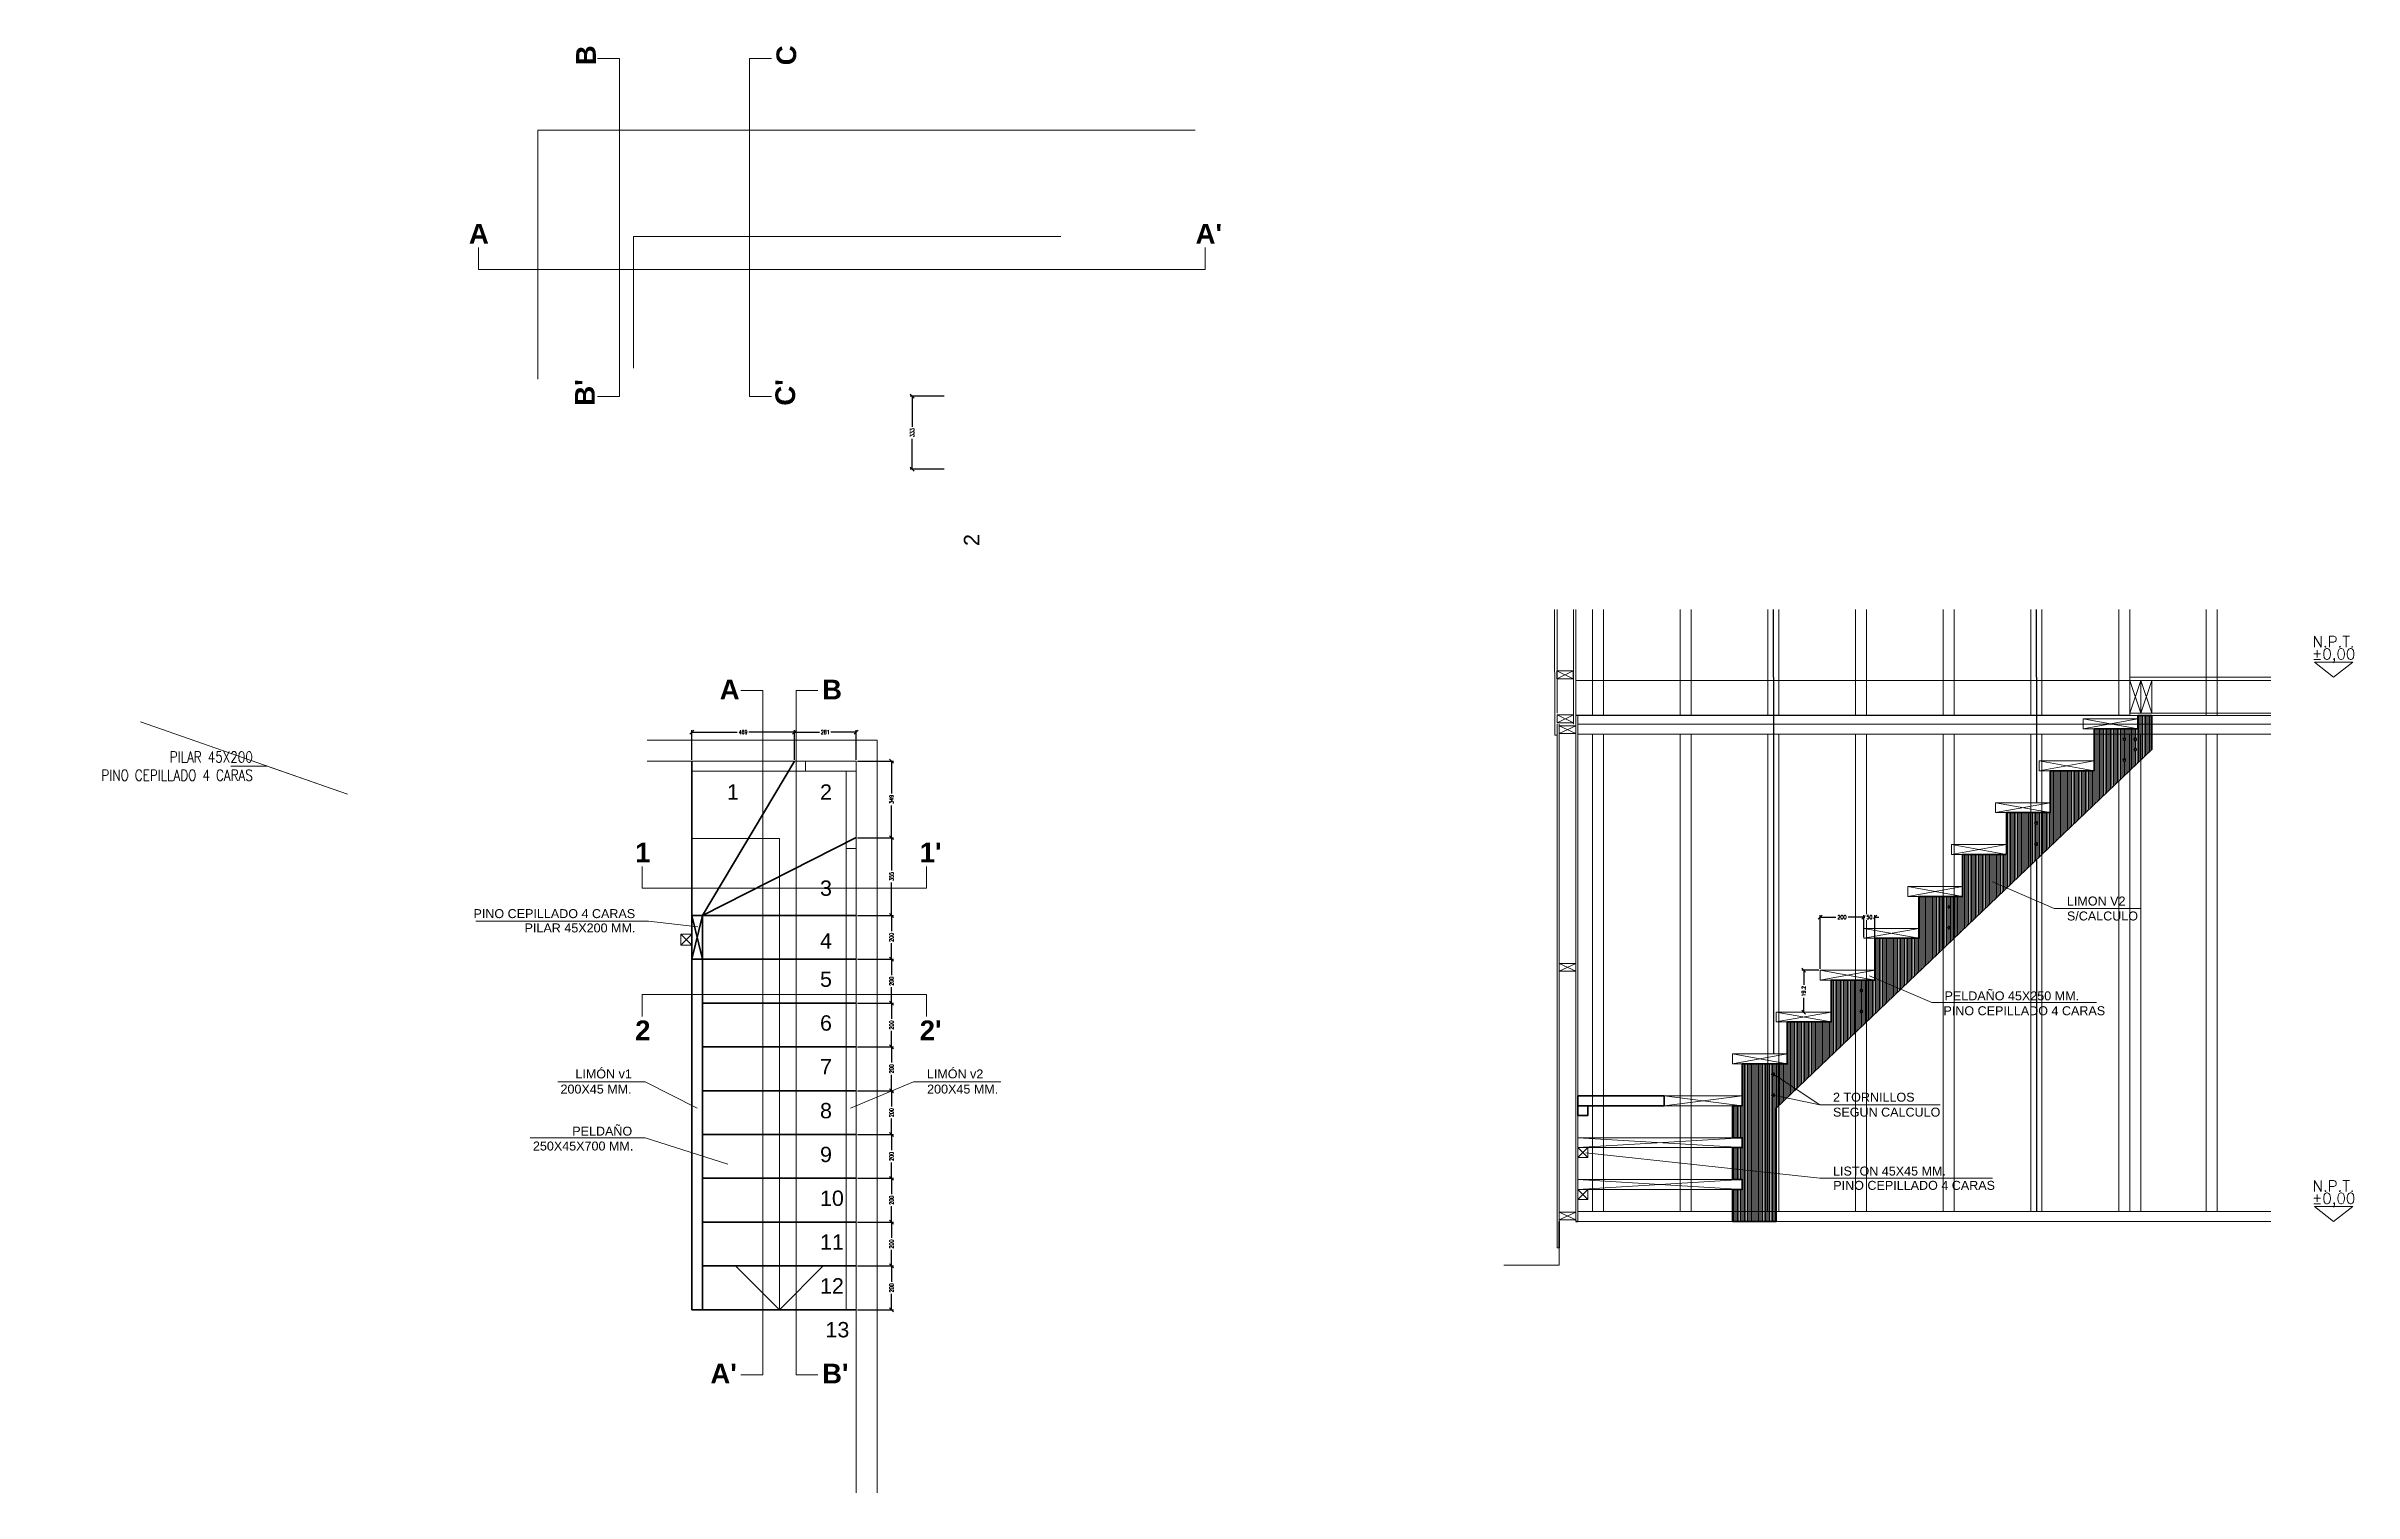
# Model space of a CAD drawing. Header units: metres. Extents: x -2 to 690, y -116 to 73.
# Drawn here: x 210.28 to 220.81, y 52.07 to 58.68 of the extents above; entities that cross this region are included whole.
import ezdxf
from ezdxf.enums import TextEntityAlignment as Align

# ---------------------------------------------------------------- set-up
doc = ezdxf.new("R2010")
doc.units = ezdxf.units.M
doc.header["$LTSCALE"] = 5
doc.header["$MEASUREMENT"] = 0
doc.layers.get('0').update_dxf_attribs({"color": 30})
doc.layers.get('DEFPOINTS').update_dxf_attribs({"color": 210})
for name, color, linetype, lineweight in [('A-ANNO-DIMS', 3, 'Continuous', 18), ('A-ANNO-SYMB', 3, 'Continuous', 18), ('A-ANNO-TEXT', 3, 'Continuous', 18), ('A-DETL-MBND', 3, 'Continuous', 18), ('A-DETL-PATT', 8, 'Continuous', 18), ('A-ELEV-IDEN', 3, 'Continuous', 18), ('A-ELEV-MBE1', 7, 'Continuous', 35), ('A-ELEV-MBE2', 4, 'Continuous', 25), ('A-WALL-STUD', 3, 'Continuous', 18)]:
    doc.layers.add(name, color=color, linetype=linetype, lineweight=lineweight)
doc.styles.add('E-ROMANS', font='romans.shx', dxfattribs={"width": 0.8})
doc.styles.get("Standard").update_dxf_attribs({"font": 'arial.ttf'})
doc.dimstyles.new('E-0010_TICK_18', dxfattribs={"dimscale": 0.001, "dimtxt": 18, "dimasz": 18, "dimexe": 9, "dimexo": 6, "dimgap": 9, "dimtad": 0, "dimdec": 0, "dimlfac": 1000, "dimzin": 0, "dimdsep": 46, "dimtxsty": 'E-ROMANS', "dimblk": 'OBLIQUE', "dimcen": 9, "dimclrd": 256, "dimclre": 256, "dimclrt": 256, "dimadec": 0, "dimazin": 0, "dimtfac": 1, "dimtdec": 0, "dimtmove": 1, "dimatfit": 3, "dimldrblk": 'OPEN90', "dimfxl": 1, "dimtfill": 1, "dimtolj": 1, "dimtzin": 0, "dimarcsym": 0})
doc.dimstyles.new('E-0100_TICK_12', dxfattribs={"dimscale": 0.001, "dimtxt": 120, "dimasz": 120, "dimexe": 60, "dimexo": 40, "dimgap": 60, "dimtad": 0, "dimzin": 0, "dimdsep": 46, "dimtxsty": 'E-ROMANS', "dimblk": 'OBLIQUE', "dimcen": 60, "dimclrd": 256, "dimclre": 256, "dimclrt": 256, "dimadec": 0, "dimazin": 0, "dimtfac": 1, "dimtmove": 1, "dimatfit": 3, "dimldrblk": 'OPEN90', "dimfxl": 1, "dimtfill": 1, "dimtolj": 1, "dimtzin": 0, "dimlwd": -1, "dimarcsym": 0})

msp = doc.modelspace()

# ---------------------------------------------------------------- texts
at = {"layer": 'A-ANNO-TEXT', "width": 0.07, "attachment_point": 1, "rotation": 90}
for s, insert, char_height in [('{\\fArial|b1|i0|c0|p34;B}', (212.6963, 58.5889), 0.09), ('{\\fArial|b1|i0|c0|p34;C}', (213.6103, 58.5889), 0.09), ("{\\fArial|b1|i0|c0|p34;B'}", (212.6914, 57.035), 0.09), ("{\\fArial|b1|i0|c0|p34;C'}", (213.6054, 57.035), 0.09), ('2', (214.4655, 56.3945), 0.07)]:
    msp.add_mtext(s, dxfattribs=dict(at, insert=insert, char_height=char_height))
at = {"layer": 'A-ANNO-TEXT', "width": 0.07}
for s, insert, char_height, attachment_point in [('{\\fArial|b1|i0|c0|p34;A}', (212.2073, 57.865), 0.09, 1), ("{\\fArial|b1|i0|c0|p34;A'}", (215.5226, 57.865), 0.09, 1), ('{\\fArial|b1|i0|c0|p34;A}', (213.4423, 55.7841), 0.09, 3), ('{\\fArial|b1|i0|c0|p34;B}', (213.8184, 55.7841), 0.09, 1), ('{\\fArial|b0|i0|c0|p34;1}', (213.3843, 55.3063), 0.07, 1), ('{\\fArial|b0|i0|c0|p34;2}', (213.8091, 55.3063), 0.07, 1), ('{\\fArial|b1|i0|c0|p34;1}', (212.9658, 55.0403), 0.09, 1), ("{\\fArial|b1|i0|c0|p34;1'}", (214.2638, 55.0403), 0.09, 1), ('{\\fArial|b0|i0|c0|p34;3}', (213.8091, 54.8676), 0.07, 1), ('{\\fArial|b0|i0|c0|p34;4}', (213.8091, 54.6271), 0.07, 1), ('{\\fArial|b0|i0|c0|p34;5}', (213.8091, 54.4521), 0.07, 1), ('{\\fArial|b1|i0|c0|p34;2}', (212.9658, 54.1386), 0.09, 7), ('{\\fArial|b0|i0|c0|p34;6}', (213.8091, 54.2521), 0.07, 1), ("{\\fArial|b1|i0|c0|p34;2'}", (214.2638, 54.1386), 0.09, 7), ('{\\fArial|b0|i0|c0|p34;7}', (213.8091, 54.0521), 0.07, 1), ('{\\fArial|b0|i0|c0|p34;8}', (213.8091, 53.8521), 0.07, 1), ('{\\fArial|b0|i0|c0|p34;9}', (213.8091, 53.6521), 0.07, 1), ('{\\fArial|b0|i0|c0|p34;10}', (213.8091, 53.4521), 0.07, 1), ('{\\fArial|b0|i0|c0|p34;11}', (213.8091, 53.2521), 0.07, 1), ('{\\fArial|b0|i0|c0|p34;12}', (213.8091, 53.0521), 0.07, 1), ('{\\fArial|b0|i0|c0|p34;13}', (213.8338, 52.8521), 0.07, 1), ("{\\fArial|b1|i0|c0|p34;A'}", (213.4296, 52.6616), 0.09, 3), ("{\\fArial|b1|i0|c0|p34;B'}", (213.8184, 52.6616), 0.09, 1)]:
    msp.add_mtext(s, dxfattribs=dict(at, insert=insert, char_height=char_height, attachment_point=attachment_point))
at = {"layer": 'A-ANNO-TEXT', "insert": (211.2212, 55.3897), "char_height": 0.05, "attachment_point": 6, "style": 'E-ROMANS'}
msp.add_mtext('PILAR 45X200\\PPINO CEPILLADO 4 CARAS', dxfattribs=at)
at = {"layer": 'A-ANNO-TEXT', "char_height": 0.04096}
for s, insert, attachment_point in [('\\A1;{\\fArial|b0|i0|c0|p34;LIMON V2\\PS/CALCULO}', (219.4981, 54.7394), 4), ('\\A1;{\\fArial|b0|i0|c0|p34;PINO CEPILLADO 4 CARAS}', (212.9657, 54.716), 6), ('\\A1;{\\fArial|b0|i0|c0|p34;PILAR 45X200 MM.}', (212.9669, 54.6507), 6), ('\\A1;{\\fArial|b0|i0|c0|p34;PELDAÑO 45X250 MM.}', (218.9398, 54.3407), 4), ('\\A1;{\\fArial|b0|i0|c0|p34;PINO CEPILLADO 4 CARAS}', (218.9347, 54.2727), 4), ('{\\fArial|b0|i0|c0|p34;LIMÓN v1}', (212.9507, 53.9844), 6), ('{\\fArial|b0|i0|c0|p34;LIMÓN v2}', (214.2966, 53.9844), 4), ('\\A1;{\\fArial|b0|i0|c0|p34;200X45 MM.}', (212.9495, 53.9151), 6), ('\\A1;{\\fArial|b0|i0|c0|p34;200X45 MM.}', (214.2978, 53.9151), 4), ('\\A1;{\\fArial|b0|i0|c0|p34;2 TORNILLOS \\PSEGUN CALCULO}', (218.4309, 53.844), 4), ('\\A1;{\\fArial|b0|i0|c0|p34;PELDAÑO}', (212.9522, 53.7231), 6), ('\\A1;{\\fArial|b0|i0|c0|p34;250X45X700 MM.}', (212.9573, 53.6552), 6), ('\\A1;{\\fArial|b0|i0|c0|p34;LISTON 45X45 MM.}', (218.4309, 53.5409), 4), ('\\A1;{\\fArial|b0|i0|c0|p34;PINO CEPILLADO 4 CARAS}', (218.4321, 53.4756), 4)]:
    msp.add_mtext(s, dxfattribs=dict(at, insert=insert, attachment_point=attachment_point))
at = {"layer": 'A-ANNO-TEXT', "style": 'E-ROMANS'}
for tag, text, p in [('%%P0,00', '0.00', (220.7149, 55.8616)), ('N.P.T.', 'N.', (220.7149, 55.9174)), ('N.P.T.', 'N.', (220.7149, 53.4324)), ('%%P0,00', '0.00', (220.7149, 53.3766))]:
    msp.add_attdef(tag, text=text, height=0.05, dxfattribs=at).set_placement(p, align=Align.BOTTOM_CENTER)

# ---------------------------------------------------------------- blocks, each defined once
blk = doc.blocks.new('_Oblique')
at = {"color": 0, "linetype": 'ByBlock', "lineweight": -2}
blk.add_line((-0.5, -0.5), (0.5, 0.5), dxfattribs=at)
blk = doc.blocks.new('*D1623')
at = {"layer": 'A-ANNO-DIMS', "lineweight": -2, "transparency": 16777216}
for p, q in [((214.376, 57.078), (214.221, 57.078)), ((214.23, 57.078), (214.23, 56.939)), ((214.23, 56.745), (214.23, 56.884)), ((214.376, 56.745), (214.221, 56.745))]:
    blk.add_line(p, q, dxfattribs=at)
at = {"layer": 'DEFPOINTS', "color": 0, "transparency": 16777216}
for p in [(214.382, 57.078), (214.23, 56.745), (214.382, 56.745)]:
    blk.add_point(p, dxfattribs=at)
at = {"layer": 'A-ANNO-DIMS', "lineweight": -2, "transparency": 16777216, "xscale": 0.018, "yscale": 0.018, "zscale": 0.018}
for p, rotation in [((214.23, 57.078), 90), ((214.23, 56.745), 270)]:
    blk.add_blockref('_Oblique', p, dxfattribs=dict(at, rotation=rotation))
at = {"layer": 'A-ANNO-DIMS', "transparency": 16777216, "insert": (214.23, 56.912), "char_height": 0.018, "attachment_point": 5, "rotation": 90, "style": 'E-ROMANS', "bg_fill": 3, "box_fill_scale": 1.25, "bg_fill_color": 256, "bg_fill_true_color": 13158600, "bg_fill_transparency": 0}
blk.add_mtext('\\A1;333', dxfattribs=at)
blk = doc.blocks.new('_Open90')
at = {"color": 0, "linetype": 'ByBlock', "lineweight": -2}
for p, q in [((0, 0), (-1, 0)), ((-0.5, 0.5), (0, 0)), ((0, 0), (-0.5, -0.5))]:
    blk.add_line(p, q, dxfattribs=at)
blk = doc.blocks.new('*D1643')
at = {"layer": 'A-ANNO-DIMS', "lineweight": -2, "transparency": 16777216}
for p, q in [((213.224, 55.418), (213.224, 55.554)), ((213.224, 55.545), (213.431, 55.545)), ((213.693, 55.545), (213.485, 55.545)), ((213.693, 55.418), (213.693, 55.554))]:
    blk.add_line(p, q, dxfattribs=at)
at = {"layer": 'DEFPOINTS', "color": 0, "transparency": 16777216}
for p in [(213.693, 55.545), (213.224, 55.412), (213.693, 55.412)]:
    blk.add_point(p, dxfattribs=at)
at = {"layer": 'A-ANNO-DIMS', "lineweight": -2, "transparency": 16777216, "xscale": 0.018, "yscale": 0.018, "zscale": 0.018, "rotation": 180}
blk.add_blockref('_Oblique', (213.224, 55.545), dxfattribs=at)
at = {"layer": 'A-ANNO-DIMS', "lineweight": -2, "transparency": 16777216, "xscale": 0.018, "yscale": 0.018, "zscale": 0.018}
blk.add_blockref('_Oblique', (213.693, 55.545), dxfattribs=at)
at = {"layer": 'A-ANNO-DIMS', "transparency": 16777216, "insert": (213.458, 55.545), "char_height": 0.018, "attachment_point": 5, "style": 'E-ROMANS', "bg_fill": 3, "box_fill_scale": 1.25, "bg_fill_color": 256, "bg_fill_true_color": 13158600, "bg_fill_transparency": 0}
blk.add_mtext('\\A1;469', dxfattribs=at)
blk = doc.blocks.new('*D1638')
at = {"layer": 'A-ANNO-DIMS', "lineweight": -2, "transparency": 16777216}
for p, q in [((213.693, 55.418), (213.693, 55.554)), ((213.693, 55.545), (213.808, 55.545)), ((213.974, 55.545), (213.859, 55.545)), ((213.974, 55.418), (213.974, 55.554))]:
    blk.add_line(p, q, dxfattribs=at)
at = {"layer": 'DEFPOINTS', "color": 0, "transparency": 16777216}
for p in [(213.974, 55.545), (213.693, 55.412), (213.974, 55.412)]:
    blk.add_point(p, dxfattribs=at)
at = {"layer": 'A-ANNO-DIMS', "lineweight": -2, "transparency": 16777216, "xscale": 0.018, "yscale": 0.018, "zscale": 0.018, "rotation": 180}
blk.add_blockref('_Oblique', (213.693, 55.545), dxfattribs=at)
at = {"layer": 'A-ANNO-DIMS', "lineweight": -2, "transparency": 16777216, "xscale": 0.018, "yscale": 0.018, "zscale": 0.018}
blk.add_blockref('_Oblique', (213.974, 55.545), dxfattribs=at)
at = {"layer": 'A-ANNO-DIMS', "transparency": 16777216, "insert": (213.833, 55.545), "char_height": 0.018, "attachment_point": 5, "style": 'E-ROMANS', "bg_fill": 3, "box_fill_scale": 1.25, "bg_fill_color": 256, "bg_fill_true_color": 13158600, "bg_fill_transparency": 0}
blk.add_mtext('\\A1;281', dxfattribs=at)
blk = doc.blocks.new('*D1639')
at = {"layer": 'A-ANNO-DIMS', "lineweight": -2, "transparency": 16777216}
for p, q in [((213.98, 55.412), (214.144, 55.412)), ((214.135, 55.412), (214.135, 55.265)), ((214.135, 55.063), (214.135, 55.21)), ((213.98, 55.063), (214.144, 55.063))]:
    blk.add_line(p, q, dxfattribs=at)
at = {"layer": 'DEFPOINTS', "color": 0, "transparency": 16777216}
for p in [(213.974, 55.412), (213.974, 55.063), (214.135, 55.063)]:
    blk.add_point(p, dxfattribs=at)
at = {"layer": 'A-ANNO-DIMS', "lineweight": -2, "transparency": 16777216, "xscale": 0.018, "yscale": 0.018, "zscale": 0.018}
for p, rotation in [((214.135, 55.412), 90), ((214.135, 55.063), 270)]:
    blk.add_blockref('_Oblique', p, dxfattribs=dict(at, rotation=rotation))
at = {"layer": 'A-ANNO-DIMS', "transparency": 16777216, "insert": (214.135, 55.238), "char_height": 0.018, "attachment_point": 5, "rotation": 90, "style": 'E-ROMANS', "bg_fill": 3, "box_fill_scale": 1.25, "bg_fill_color": 256, "bg_fill_true_color": 13158600, "bg_fill_transparency": 0}
blk.add_mtext('\\A1;349', dxfattribs=at)
blk = doc.blocks.new('*D1640')
at = {"layer": 'A-ANNO-DIMS', "lineweight": -2, "transparency": 16777216}
for p, q in [((213.98, 55.063), (214.144, 55.063)), ((214.135, 55.063), (214.135, 54.913)), ((214.135, 54.708), (214.135, 54.858)), ((213.98, 54.708), (214.144, 54.708))]:
    blk.add_line(p, q, dxfattribs=at)
at = {"layer": 'DEFPOINTS', "color": 0, "transparency": 16777216}
for p in [(213.974, 55.063), (213.974, 54.708), (214.135, 54.708)]:
    blk.add_point(p, dxfattribs=at)
at = {"layer": 'A-ANNO-DIMS', "lineweight": -2, "transparency": 16777216, "xscale": 0.018, "yscale": 0.018, "zscale": 0.018}
for p, rotation in [((214.135, 55.063), 90), ((214.135, 54.708), 270)]:
    blk.add_blockref('_Oblique', p, dxfattribs=dict(at, rotation=rotation))
at = {"layer": 'A-ANNO-DIMS', "transparency": 16777216, "insert": (214.135, 54.886), "char_height": 0.018, "attachment_point": 5, "rotation": 90, "style": 'E-ROMANS', "bg_fill": 3, "box_fill_scale": 1.25, "bg_fill_color": 256, "bg_fill_true_color": 13158600, "bg_fill_transparency": 0}
blk.add_mtext('\\A1;355', dxfattribs=at)
blk = doc.blocks.new('*D1641')
at = {"layer": 'A-ANNO-DIMS', "lineweight": -2, "transparency": 16777216}
for p, q in [((213.98, 54.708), (214.144, 54.708)), ((214.135, 54.708), (214.135, 54.636)), ((214.135, 54.508), (214.135, 54.581)), ((213.98, 54.508), (214.144, 54.508))]:
    blk.add_line(p, q, dxfattribs=at)
at = {"layer": 'DEFPOINTS', "color": 0, "transparency": 16777216}
for p in [(213.974, 54.708), (213.974, 54.508), (214.135, 54.508)]:
    blk.add_point(p, dxfattribs=at)
at = {"layer": 'A-ANNO-DIMS', "lineweight": -2, "transparency": 16777216, "xscale": 0.018, "yscale": 0.018, "zscale": 0.018}
for p, rotation in [((214.135, 54.708), 90), ((214.135, 54.508), 270)]:
    blk.add_blockref('_Oblique', p, dxfattribs=dict(at, rotation=rotation))
at = {"layer": 'A-ANNO-DIMS', "transparency": 16777216, "insert": (214.135, 54.608), "char_height": 0.018, "attachment_point": 5, "rotation": 90, "style": 'E-ROMANS', "bg_fill": 3, "box_fill_scale": 1.25, "bg_fill_color": 256, "bg_fill_true_color": 13158600, "bg_fill_transparency": 0}
blk.add_mtext('\\A1;200', dxfattribs=at)
blk = doc.blocks.new('*D1615')
at = {"layer": 'A-ANNO-DIMS', "lineweight": -2, "transparency": 16777216}
for p, q in [((213.98, 54.508), (214.144, 54.508)), ((214.135, 54.508), (214.135, 54.436)), ((214.135, 54.308), (214.135, 54.381)), ((213.98, 54.308), (214.144, 54.308))]:
    blk.add_line(p, q, dxfattribs=at)
at = {"layer": 'DEFPOINTS', "color": 0, "transparency": 16777216}
for p in [(213.974, 54.508), (213.974, 54.308), (214.135, 54.308)]:
    blk.add_point(p, dxfattribs=at)
at = {"layer": 'A-ANNO-DIMS', "lineweight": -2, "transparency": 16777216, "xscale": 0.018, "yscale": 0.018, "zscale": 0.018}
for p, rotation in [((214.135, 54.508), 90), ((214.135, 54.308), 270)]:
    blk.add_blockref('_Oblique', p, dxfattribs=dict(at, rotation=rotation))
at = {"layer": 'A-ANNO-DIMS', "transparency": 16777216, "insert": (214.135, 54.408), "char_height": 0.018, "attachment_point": 5, "rotation": 90, "style": 'E-ROMANS', "bg_fill": 3, "box_fill_scale": 1.25, "bg_fill_color": 256, "bg_fill_true_color": 13158600, "bg_fill_transparency": 0}
blk.add_mtext('\\A1;200', dxfattribs=at)
blk = doc.blocks.new('*D1616')
at = {"layer": 'A-ANNO-DIMS', "lineweight": -2, "transparency": 16777216}
for p, q in [((213.98, 54.308), (214.144, 54.308)), ((214.135, 54.308), (214.135, 54.236)), ((214.135, 54.108), (214.135, 54.181)), ((213.98, 54.108), (214.144, 54.108))]:
    blk.add_line(p, q, dxfattribs=at)
at = {"layer": 'DEFPOINTS', "color": 0, "transparency": 16777216}
for p in [(213.974, 54.308), (213.974, 54.108), (214.135, 54.108)]:
    blk.add_point(p, dxfattribs=at)
at = {"layer": 'A-ANNO-DIMS', "lineweight": -2, "transparency": 16777216, "xscale": 0.018, "yscale": 0.018, "zscale": 0.018}
for p, rotation in [((214.135, 54.308), 90), ((214.135, 54.108), 270)]:
    blk.add_blockref('_Oblique', p, dxfattribs=dict(at, rotation=rotation))
at = {"layer": 'A-ANNO-DIMS', "transparency": 16777216, "insert": (214.135, 54.208), "char_height": 0.018, "attachment_point": 5, "rotation": 90, "style": 'E-ROMANS', "bg_fill": 3, "box_fill_scale": 1.25, "bg_fill_color": 256, "bg_fill_true_color": 13158600, "bg_fill_transparency": 0}
blk.add_mtext('\\A1;200', dxfattribs=at)
blk = doc.blocks.new('*D1617')
at = {"layer": 'A-ANNO-DIMS', "lineweight": -2, "transparency": 16777216}
for p, q in [((213.98, 54.108), (214.144, 54.108)), ((214.135, 54.108), (214.135, 54.036)), ((213.98, 53.908), (214.144, 53.908)), ((214.135, 53.908), (214.135, 53.981))]:
    blk.add_line(p, q, dxfattribs=at)
at = {"layer": 'DEFPOINTS', "color": 0, "transparency": 16777216}
for p in [(213.974, 54.108), (213.974, 53.908), (214.135, 53.908)]:
    blk.add_point(p, dxfattribs=at)
at = {"layer": 'A-ANNO-DIMS', "lineweight": -2, "transparency": 16777216, "xscale": 0.018, "yscale": 0.018, "zscale": 0.018}
for p, rotation in [((214.135, 54.108), 90), ((214.135, 53.908), 270)]:
    blk.add_blockref('_Oblique', p, dxfattribs=dict(at, rotation=rotation))
at = {"layer": 'A-ANNO-DIMS', "transparency": 16777216, "insert": (214.135, 54.008), "char_height": 0.018, "attachment_point": 5, "rotation": 90, "style": 'E-ROMANS', "bg_fill": 3, "box_fill_scale": 1.25, "bg_fill_color": 256, "bg_fill_true_color": 13158600, "bg_fill_transparency": 0}
blk.add_mtext('\\A1;200', dxfattribs=at)
blk = doc.blocks.new('*D1618')
at = {"layer": 'A-ANNO-DIMS', "lineweight": -2, "transparency": 16777216}
for p, q in [((213.98, 53.908), (214.144, 53.908)), ((214.135, 53.908), (214.135, 53.836)), ((213.98, 53.708), (214.144, 53.708)), ((214.135, 53.708), (214.135, 53.781))]:
    blk.add_line(p, q, dxfattribs=at)
at = {"layer": 'DEFPOINTS', "color": 0, "transparency": 16777216}
for p in [(213.974, 53.908), (213.974, 53.708), (214.135, 53.708)]:
    blk.add_point(p, dxfattribs=at)
at = {"layer": 'A-ANNO-DIMS', "lineweight": -2, "transparency": 16777216, "xscale": 0.018, "yscale": 0.018, "zscale": 0.018}
for p, rotation in [((214.135, 53.908), 90), ((214.135, 53.708), 270)]:
    blk.add_blockref('_Oblique', p, dxfattribs=dict(at, rotation=rotation))
at = {"layer": 'A-ANNO-DIMS', "transparency": 16777216, "insert": (214.135, 53.808), "char_height": 0.018, "attachment_point": 5, "rotation": 90, "style": 'E-ROMANS', "bg_fill": 3, "box_fill_scale": 1.25, "bg_fill_color": 256, "bg_fill_true_color": 13158600, "bg_fill_transparency": 0}
blk.add_mtext('\\A1;200', dxfattribs=at)
blk = doc.blocks.new('*D1619')
at = {"layer": 'A-ANNO-DIMS', "lineweight": -2, "transparency": 16777216}
for p, q in [((213.98, 53.708), (214.144, 53.708)), ((214.135, 53.708), (214.135, 53.636)), ((213.98, 53.508), (214.144, 53.508)), ((214.135, 53.508), (214.135, 53.581))]:
    blk.add_line(p, q, dxfattribs=at)
at = {"layer": 'DEFPOINTS', "color": 0, "transparency": 16777216}
for p in [(213.974, 53.708), (213.974, 53.508), (214.135, 53.508)]:
    blk.add_point(p, dxfattribs=at)
at = {"layer": 'A-ANNO-DIMS', "lineweight": -2, "transparency": 16777216, "xscale": 0.018, "yscale": 0.018, "zscale": 0.018}
for p, rotation in [((214.135, 53.708), 90), ((214.135, 53.508), 270)]:
    blk.add_blockref('_Oblique', p, dxfattribs=dict(at, rotation=rotation))
at = {"layer": 'A-ANNO-DIMS', "transparency": 16777216, "insert": (214.135, 53.608), "char_height": 0.018, "attachment_point": 5, "rotation": 90, "style": 'E-ROMANS', "bg_fill": 3, "box_fill_scale": 1.25, "bg_fill_color": 256, "bg_fill_true_color": 13158600, "bg_fill_transparency": 0}
blk.add_mtext('\\A1;200', dxfattribs=at)
blk = doc.blocks.new('*D1620')
at = {"layer": 'A-ANNO-DIMS', "lineweight": -2, "transparency": 16777216}
for p, q in [((213.98, 53.508), (214.144, 53.508)), ((214.135, 53.508), (214.135, 53.436)), ((214.135, 53.308), (214.135, 53.381)), ((213.98, 53.308), (214.144, 53.308))]:
    blk.add_line(p, q, dxfattribs=at)
at = {"layer": 'DEFPOINTS', "color": 0, "transparency": 16777216}
for p in [(213.974, 53.508), (213.974, 53.308), (214.135, 53.308)]:
    blk.add_point(p, dxfattribs=at)
at = {"layer": 'A-ANNO-DIMS', "lineweight": -2, "transparency": 16777216, "xscale": 0.018, "yscale": 0.018, "zscale": 0.018}
for p, rotation in [((214.135, 53.508), 90), ((214.135, 53.308), 270)]:
    blk.add_blockref('_Oblique', p, dxfattribs=dict(at, rotation=rotation))
at = {"layer": 'A-ANNO-DIMS', "transparency": 16777216, "insert": (214.135, 53.408), "char_height": 0.018, "attachment_point": 5, "rotation": 90, "style": 'E-ROMANS', "bg_fill": 3, "box_fill_scale": 1.25, "bg_fill_color": 256, "bg_fill_true_color": 13158600, "bg_fill_transparency": 0}
blk.add_mtext('\\A1;200', dxfattribs=at)
blk = doc.blocks.new('*D1621')
at = {"layer": 'A-ANNO-DIMS', "lineweight": -2, "transparency": 16777216}
for p, q in [((213.98, 53.308), (214.144, 53.308)), ((214.135, 53.308), (214.135, 53.236)), ((214.135, 53.108), (214.135, 53.181)), ((213.98, 53.108), (214.144, 53.108))]:
    blk.add_line(p, q, dxfattribs=at)
at = {"layer": 'DEFPOINTS', "color": 0, "transparency": 16777216}
for p in [(213.974, 53.308), (213.974, 53.108), (214.135, 53.108)]:
    blk.add_point(p, dxfattribs=at)
at = {"layer": 'A-ANNO-DIMS', "lineweight": -2, "transparency": 16777216, "xscale": 0.018, "yscale": 0.018, "zscale": 0.018}
for p, rotation in [((214.135, 53.308), 90), ((214.135, 53.108), 270)]:
    blk.add_blockref('_Oblique', p, dxfattribs=dict(at, rotation=rotation))
at = {"layer": 'A-ANNO-DIMS', "transparency": 16777216, "insert": (214.135, 53.208), "char_height": 0.018, "attachment_point": 5, "rotation": 90, "style": 'E-ROMANS', "bg_fill": 3, "box_fill_scale": 1.25, "bg_fill_color": 256, "bg_fill_true_color": 13158600, "bg_fill_transparency": 0}
blk.add_mtext('\\A1;200', dxfattribs=at)
blk = doc.blocks.new('*D1622')
at = {"layer": 'A-ANNO-DIMS', "lineweight": -2, "transparency": 16777216}
for p, q in [((213.98, 53.108), (214.144, 53.108)), ((214.135, 53.108), (214.135, 53.036)), ((214.135, 52.908), (214.135, 52.981)), ((213.98, 52.908), (214.144, 52.908))]:
    blk.add_line(p, q, dxfattribs=at)
at = {"layer": 'DEFPOINTS', "color": 0, "transparency": 16777216}
for p in [(213.974, 53.108), (213.974, 52.908), (214.135, 52.908)]:
    blk.add_point(p, dxfattribs=at)
at = {"layer": 'A-ANNO-DIMS', "lineweight": -2, "transparency": 16777216, "xscale": 0.018, "yscale": 0.018, "zscale": 0.018}
for p, rotation in [((214.135, 53.108), 90), ((214.135, 52.908), 270)]:
    blk.add_blockref('_Oblique', p, dxfattribs=dict(at, rotation=rotation))
at = {"layer": 'A-ANNO-DIMS', "transparency": 16777216, "insert": (214.135, 53.008), "char_height": 0.018, "attachment_point": 5, "rotation": 90, "style": 'E-ROMANS', "bg_fill": 3, "box_fill_scale": 1.25, "bg_fill_color": 256, "bg_fill_true_color": 13158600, "bg_fill_transparency": 0}
blk.add_mtext('\\A1;200', dxfattribs=at)
blk = doc.blocks.new('*D1642')
at = {"layer": 'A-ANNO-DIMS', "lineweight": -2, "transparency": 16777216}
for p, q in [((218.366, 54.458), (218.288, 54.458)), ((218.297, 54.458), (218.297, 54.392)), ((218.297, 54.267), (218.297, 54.332)), ((218.291, 54.267), (218.288, 54.267))]:
    blk.add_line(p, q, dxfattribs=at)
at = {"layer": 'DEFPOINTS', "color": 0, "transparency": 16777216}
for p in [(218.297, 54.458), (218.372, 54.458), (218.297, 54.267)]:
    blk.add_point(p, dxfattribs=at)
at = {"layer": 'A-ANNO-DIMS', "lineweight": -2, "transparency": 16777216, "xscale": 0.018, "yscale": 0.018, "zscale": 0.018}
for p, rotation in [((218.297, 54.458), 90), ((218.297, 54.267), 270)]:
    blk.add_blockref('_Oblique', p, dxfattribs=dict(at, rotation=rotation))
at = {"layer": 'A-ANNO-DIMS', "transparency": 16777216, "insert": (218.297, 54.362), "char_height": 0.018, "attachment_point": 5, "rotation": 90, "style": 'E-ROMANS', "bg_fill": 3, "box_fill_scale": 1.25, "bg_fill_color": 256, "bg_fill_true_color": 13158600, "bg_fill_transparency": 0}
blk.add_mtext('\\A1;19.2', dxfattribs=at)
blk = doc.blocks.new('*D1630')
at = {"layer": 'A-ANNO-DIMS', "lineweight": -2, "transparency": 16777216}
for p, q in [((218.372, 54.464), (218.372, 54.709)), ((218.372, 54.7), (218.444, 54.7)), ((218.572, 54.7), (218.5, 54.7)), ((218.572, 54.61), (218.572, 54.709))]:
    blk.add_line(p, q, dxfattribs=at)
at = {"layer": 'DEFPOINTS', "color": 0, "transparency": 16777216}
for p in [(218.572, 54.7), (218.572, 54.604), (218.372, 54.458)]:
    blk.add_point(p, dxfattribs=at)
at = {"layer": 'A-ANNO-DIMS', "lineweight": -2, "transparency": 16777216, "xscale": 0.018, "yscale": 0.018, "zscale": 0.018, "rotation": 180}
blk.add_blockref('_Oblique', (218.372, 54.7), dxfattribs=at)
at = {"layer": 'A-ANNO-DIMS', "lineweight": -2, "transparency": 16777216, "xscale": 0.018, "yscale": 0.018, "zscale": 0.018}
blk.add_blockref('_Oblique', (218.572, 54.7), dxfattribs=at)
at = {"layer": 'A-ANNO-DIMS', "transparency": 16777216, "insert": (218.472, 54.7), "char_height": 0.018, "attachment_point": 5, "style": 'E-ROMANS', "bg_fill": 3, "box_fill_scale": 1.25, "bg_fill_color": 256, "bg_fill_true_color": 13158600, "bg_fill_transparency": 0}
blk.add_mtext('\\A1;200', dxfattribs=at)
blk = doc.blocks.new('*D1631')
at = {"layer": 'A-ANNO-DIMS', "lineweight": -2, "transparency": 16777216}
for p, q in [((218.572, 54.7), (218.554, 54.7)), ((218.572, 54.61), (218.572, 54.709)), ((218.572, 54.7), (218.576, 54.7)), ((218.622, 54.7), (218.618, 54.7)), ((218.622, 54.514), (218.622, 54.709)), ((218.622, 54.7), (218.64, 54.7))]:
    blk.add_line(p, q, dxfattribs=at)
at = {"layer": 'DEFPOINTS', "color": 0, "transparency": 16777216}
for p in [(218.572, 54.604), (218.622, 54.508)]:
    blk.add_point(p, dxfattribs=at)
at = {"layer": 'A-ANNO-DIMS', "lineweight": -2, "transparency": 16777216, "xscale": 0.018, "yscale": 0.018, "zscale": 0.018}
blk.add_blockref('_Oblique', (218.572, 54.7), dxfattribs=at)
at = {"layer": 'A-ANNO-DIMS', "lineweight": -2, "transparency": 16777216, "xscale": 0.018, "yscale": 0.018, "zscale": 0.018, "rotation": 180}
blk.add_blockref('_Oblique', (218.622, 54.7), dxfattribs=at)
at = {"layer": 'A-ANNO-DIMS', "transparency": 16777216, "insert": (218.597, 54.7), "char_height": 0.018, "attachment_point": 5, "style": 'E-ROMANS', "bg_fill": 3, "box_fill_scale": 1.25, "bg_fill_color": 256, "bg_fill_true_color": 13158600, "bg_fill_transparency": 0}
blk.add_mtext('\\A1;50', dxfattribs=at)
at = {"layer": 'DEFPOINTS', "color": 0, "transparency": 16777216}
blk.add_point((218.622, 54.7), dxfattribs=at)

# ---------------------------------------------------------------- dimensions: what is measured, and where the dimension line sits
at = {"layer": 'A-ANNO-DIMS'}
dim = msp.add_linear_dim(base=(214.2296, 56.7451), p1=(214.382, 57.0782), p2=(214.382, 56.7451), angle=90, dimstyle='E-0010_TICK_18', dxfattribs=at)
dim.commit()
dim.dimension.update_dxf_attribs({"geometry": '*D1623', "text_midpoint": (214.2296, 56.9117)})

# ---------------------------------------------------------------- linework, layer by layer
at = {"layer": 'A-ANNO-SYMB'}
for p, q in [((219.785, 55.781), (219.785, 55.796)), ((219.785, 55.621), (219.785, 55.631)), ((217.267, 53.6033), (217.312, 53.6483)), ((217.267, 53.6483), (217.312, 53.6033)), ((217.267, 53.4121), (217.312, 53.4571)), ((217.267, 53.4571), (217.312, 53.4121))]:
    msp.add_line(p, q, dxfattribs=at)
for points in [[(212.7943, 57.0764), (212.8943, 57.0764), (212.8943, 58.6202), (212.7943, 58.6202)], [(213.5879, 57.0764), (213.4879, 57.0764), (213.4879, 58.6202), (213.5879, 58.6202)], [(212.5224, 57.1566), (212.5224, 58.2927), (215.5213, 58.2927)], [(212.9584, 57.2067), (212.9584, 57.8067), (214.9084, 57.8067)], [(215.566, 57.7567), (215.566, 57.6567), (212.2506, 57.6567), (212.2506, 57.7567)], [(217.182, 53.191), (217.172, 53.191), (217.172, 55.531), (217.161, 55.531), (217.1608, 56.1053)], [(217.2568, 56.1053), (217.257, 55.621), (217.267, 55.621), (217.267, 53.311)], [(220.803, 55.8639), (220.6269, 55.8639)], [(220.803, 55.8639), (220.7149, 55.796), (220.6269, 55.8639)], [(213.4476, 52.6116), (213.5476, 52.6116), (213.5476, 55.7341), (213.4476, 55.7341)], [(213.7996, 52.6116), (213.6996, 52.6116), (213.6996, 55.7341), (213.7996, 55.7341)], [(220.4282, 55.796), (219.785, 55.796)], [(220.4282, 55.781), (219.785, 55.781)], [(219.835, 55.631), (219.835, 55.781), (219.785, 55.781), (219.785, 55.631), (219.835, 55.631), (219.785, 55.781)], [(219.835, 55.781), (219.785, 55.631)], [(219.885, 55.631), (219.885, 55.781), (219.835, 55.781), (219.835, 55.631), (219.885, 55.631), (219.835, 55.781)], [(219.885, 55.781), (219.835, 55.631)], [(219.572, 55.6048), (219.822, 55.5598)], [(219.572, 55.5598), (219.822, 55.6048)], [(220.4282, 55.631), (219.785, 55.631)], [(220.4282, 55.621), (219.785, 55.621)], [(213.0206, 55.508), (214.0696, 55.508), (214.0696, 52.0722)], [(213.0206, 55.412), (213.9736, 55.412), (213.9736, 52.0722)], [(219.372, 55.4137), (219.622, 55.3687)], [(219.372, 55.3687), (219.622, 55.4137)], [(219.172, 55.2225), (219.422, 55.1775)], [(219.172, 55.1775), (219.422, 55.2225)], [(213.2236, 55.06), (213.6236, 55.06), (213.6236, 52.908)], [(218.972, 55.0314), (219.222, 54.9864)], [(218.972, 54.9864), (219.222, 55.0314)], [(214.2956, 54.9319), (214.2956, 54.8319), (212.9976, 54.8319), (212.9976, 54.9319)], [(219.835, 54.7394), (219.4393, 54.7394), (219.156, 54.8623)], [(218.772, 54.8402), (219.022, 54.7952)], [(218.772, 54.7952), (219.022, 54.8402)], [(212.2393, 54.6824), (213.0272, 54.6824), (213.2511, 54.6564)], [(218.572, 54.6491), (218.822, 54.6041)], [(218.572, 54.6041), (218.822, 54.6491)], [(214.2956, 54.247), (214.2956, 54.347), (212.9976, 54.347), (212.9976, 54.247)], [(219.6327, 54.3099), (218.881, 54.3099), (218.5977, 54.4328)], [(217.972, 54.0756), (218.222, 54.0306)], [(217.972, 54.0306), (218.222, 54.0756)], [(212.6125, 53.9487), (213.011, 53.9487), (213.248, 53.8286)], [(218.92, 53.844), (218.3705, 53.844), (218.159, 53.9829)], [(217.6612, 53.8844), (218.017, 53.8394)], [(217.6612, 53.8394), (218.017, 53.8844)], [(218.92, 53.844), (218.3705, 53.844), (218.159, 53.8874)], [(212.4871, 53.6924), (213.011, 53.6924), (213.3882, 53.5722)], [(217.267, 53.6933), (218.017, 53.6483)], [(217.267, 53.6483), (218.017, 53.6933)], [(219.1584, 53.5092), (218.3705, 53.5092), (217.3035, 53.6245)], [(217.267, 53.5021), (218.017, 53.4571)], [(217.267, 53.4571), (218.017, 53.5021)], [(220.4282, 53.311), (217.267, 53.311)], [(220.803, 53.3789), (220.6269, 53.3789)], [(220.803, 53.3789), (220.7149, 53.311), (220.6269, 53.3789)], [(217.182, 53.191), (217.182, 53.111), (216.9296, 53.111)], [(213.4236, 53.108), (213.6236, 52.908), (213.8236, 53.108)]]:
    msp.add_lwpolyline(points, dxfattribs=at)
for points in [[(219.572, 55.6048), (219.572, 55.5598), (219.822, 55.5598), (219.822, 55.6048)], [(219.372, 55.4137), (219.372, 55.3687), (219.622, 55.3687), (219.622, 55.4137)], [(219.172, 55.2225), (219.172, 55.1775), (219.422, 55.1775), (219.422, 55.2225)], [(218.972, 55.0314), (218.972, 54.9864), (219.222, 54.9864), (219.222, 55.0314)], [(218.772, 54.8402), (218.772, 54.7952), (219.022, 54.7952), (219.022, 54.8402)], [(218.572, 54.6491), (218.572, 54.6041), (218.822, 54.6041), (218.822, 54.6491)], [(218.372, 54.4579), (218.372, 54.4129), (218.622, 54.4129), (218.622, 54.4579)], [(218.172, 54.2668), (218.172, 54.2218), (218.422, 54.2218), (218.422, 54.2668)], [(217.972, 54.0756), (217.972, 54.0306), (218.222, 54.0306), (218.222, 54.0756)], [(218.017, 53.8844), (217.6612, 53.8844), (217.6612, 53.8394), (218.017, 53.8394)], [(218.017, 53.6933), (217.267, 53.6933), (217.267, 53.6483), (218.017, 53.6483)], [(217.267, 53.6033), (217.312, 53.6033), (217.312, 53.6483), (217.267, 53.6483)], [(218.017, 53.5021), (217.267, 53.5021), (217.267, 53.4571), (218.017, 53.4571)], [(217.267, 53.4121), (217.312, 53.4121), (217.312, 53.4571), (217.267, 53.4571)]]:
    msp.add_lwpolyline(points, close=True, dxfattribs=at)
at = {"layer": 'A-DETL-MBND'}
for p, q in [((217.161, 55.531), (217.1608, 56.1053)), ((217.172, 55.631), (217.1718, 56.1053)), ((217.247, 55.581), (217.2468, 56.1053)), ((217.257, 55.621), (217.2568, 56.1053)), ((219.785, 55.621), (217.257, 55.621)), ((219.885, 55.621), (219.885, 55.4654)), ((217.161, 55.531), (217.172, 55.531)), ((217.172, 53.191), (217.182, 53.191))]:
    msp.add_line(p, q, dxfattribs=at)
for points in [[(217.257, 55.621), (217.257, 53.311)], [(217.267, 55.621), (217.267, 53.311)], [(218.017, 54.0306), (218.222, 54.0306), (218.222, 54.2218), (218.422, 54.2218), (218.422, 54.4129), (218.622, 54.4129), (218.622, 54.6041), (218.822, 54.6041), (218.822, 54.7952), (219.022, 54.7952), (219.022, 54.9864), (219.222, 54.9864), (219.222, 55.1775), (219.422, 55.1775), (219.422, 55.3687), (219.622, 55.3687), (219.622, 55.5598), (219.822, 55.5598), (219.822, 55.621)], [(217.172, 55.581), (217.172, 53.191)], [(217.182, 55.581), (217.182, 53.311)], [(219.885, 55.4654), (218.172, 53.8281)], [(218.017, 53.8844), (218.017, 54.0306)], [(217.972, 53.6933), (217.972, 53.8394)], [(218.172, 53.311), (218.172, 53.8281)], [(217.972, 53.5021), (217.972, 53.6483)], [(217.972, 53.311), (217.972, 53.4571)]]:
    msp.add_lwpolyline(points, dxfattribs=at)
at = {"layer": 'A-ELEV-IDEN'}
for p, q in [((218.184, 55.621), (218.184, 56.1053)), ((219.785, 55.781), (217.257, 55.781)), ((213.2236, 55.367), (213.6662, 55.367)), ((213.9286, 55.367), (213.9736, 55.367)), ((213.2236, 54.622), (213.1736, 54.622)), ((213.1736, 54.622), (213.1736, 54.572)), ((213.1736, 54.622), (213.2236, 54.572)), ((213.1736, 54.572), (213.2236, 54.622)), ((213.2236, 54.5726), (213.1736, 54.5726)), ((213.2236, 54.622), (213.2236, 54.572))]:
    msp.add_line(p, q, dxfattribs=at)
for points in [[(217.334, 55.621), (217.334, 56.1053)], [(217.384, 55.621), (217.384, 56.1053)], [(217.734, 55.621), (217.734, 56.1053)], [(217.784, 55.621), (217.784, 56.1053)], [(218.134, 55.621), (218.134, 56.1053)], [(218.534, 55.621), (218.534, 56.1053)], [(218.584, 55.621), (218.584, 56.1053)], [(218.934, 55.621), (218.934, 56.1053)], [(218.984, 55.621), (218.984, 56.1053)], [(219.334, 55.621), (219.334, 56.1053)], [(219.384, 55.621), (219.384, 56.1053)], [(219.735, 55.621), (219.735, 56.1053)], [(219.785, 55.621), (219.785, 56.1053)], [(220.134, 55.621), (220.134, 56.1053)], [(220.184, 55.621), (220.184, 56.1053)], [(217.257, 55.621), (219.785, 55.621)], [(217.267, 55.581), (220.4282, 55.581)], [(217.267, 55.536), (220.4282, 55.536)], [(217.334, 53.356), (217.334, 55.536)], [(217.384, 53.356), (217.384, 55.536)], [(217.734, 53.356), (217.734, 55.536)], [(217.784, 53.356), (217.784, 55.536)], [(218.134, 53.356), (218.134, 55.536)], [(218.184, 53.356), (218.184, 55.536)], [(218.534, 53.356), (218.534, 55.536)], [(218.584, 53.356), (218.584, 55.536)], [(218.934, 53.356), (218.934, 55.536)], [(218.984, 53.356), (218.984, 55.536)], [(219.334, 53.356), (219.334, 55.536)], [(219.384, 53.356), (219.384, 55.536)], [(219.735, 53.356), (219.735, 55.536)], [(219.785, 53.356), (219.785, 55.536)], [(219.835, 53.356), (219.835, 55.536)], [(220.134, 53.356), (220.134, 55.536)], [(220.184, 53.356), (220.184, 55.536)], [(213.7185, 55.367), (213.9286, 55.367), (213.9286, 55.0403)], [(220.4282, 53.356), (217.267, 53.356)]]:
    msp.add_lwpolyline(points, dxfattribs=at)
for points in [[(213.2236, 55.367), (213.743, 55.367), (213.743, 55.412), (213.2236, 55.412)], [(213.693, 55.412), (213.9736, 55.412), (213.9736, 55.367), (213.6662, 55.367)], [(213.9736, 55.367), (213.9286, 55.367), (213.9286, 55.0132), (213.9736, 55.0132)], [(213.9736, 54.708), (213.9286, 54.708), (213.9286, 55.0403), (213.9736, 55.0632)], [(213.9286, 54.708), (213.9736, 54.708), (213.9736, 52.908), (213.9286, 52.908)]]:
    msp.add_lwpolyline(points, close=True, dxfattribs=at)
at = {"layer": 'A-ELEV-MBE1'}
for p, q in [((213.2236, 54.708), (213.2236, 52.908)), ((213.2236, 54.508), (213.2736, 54.708)), ((213.2236, 54.708), (213.2736, 54.508)), ((213.2736, 54.708), (213.2736, 52.908)), ((217.182, 53.311), (217.182, 53.191)), ((217.257, 53.311), (217.267, 53.311)), ((213.2236, 52.908), (213.9736, 52.908))]:
    msp.add_line(p, q, dxfattribs=at)
for points in [[(213.2236, 54.708), (213.2236, 55.412)], [(213.2736, 54.708), (213.693, 55.412)], [(213.2736, 54.708), (213.9736, 55.0632)], [(213.2736, 54.708), (213.2236, 54.708)], [(213.2736, 54.708), (213.9736, 54.708)], [(213.2736, 54.508), (213.9736, 54.508)], [(213.2736, 54.308), (213.9736, 54.308)], [(213.2736, 54.108), (213.9736, 54.108)], [(213.2736, 53.908), (213.9736, 53.908)], [(213.2736, 53.708), (213.9736, 53.708)], [(213.2736, 53.508), (213.9736, 53.508)], [(213.2736, 53.308), (213.9736, 53.308)], [(213.2736, 53.108), (213.9736, 53.108)]]:
    msp.add_lwpolyline(points, dxfattribs=at)
for points in [[(213.2236, 54.708), (213.2736, 54.708), (213.2736, 54.508), (213.2236, 54.508)], [(217.6612, 53.8844), (217.267, 53.8844), (217.267, 53.8394), (217.6612, 53.8394)], [(217.267, 53.7944), (217.312, 53.7944), (217.312, 53.8394), (217.267, 53.8394)]]:
    msp.add_lwpolyline(points, close=True, dxfattribs=at)
at = {"layer": 'A-ELEV-MBE1', "color": 3}
for centre in [(219.76, 55.513), (219.81, 55.5121), (219.76, 55.4175), (219.81, 55.4653), (219.359, 55.1298), (219.359, 55.0343), (218.959, 54.7475), (218.959, 54.652), (218.559, 54.3652), (218.559, 54.2697), (218.159, 53.9829), (218.159, 53.8874)]:
    msp.add_circle(centre, 0.00482, dxfattribs=at)
at = {"layer": 'A-ELEV-MBE2'}
for p, q in [((218.159, 55.7953), (218.159, 54.0756)), ((219.359, 55.7958), (219.359, 55.2225)), ((219.785, 55.621), (217.257, 55.621)), ((219.359, 54.9627), (219.359, 53.356))]:
    msp.add_line(p, q, dxfattribs=at)
for points in [[(218.159, 55.7953), (218.159, 56.1053)], [(219.359, 55.7958), (219.359, 56.1053)]]:
    msp.add_lwpolyline(points, dxfattribs=at)
at = {"layer": 'A-WALL-STUD'}
for p, q in [((217.171, 55.788), (217.246, 55.824)), ((217.246, 55.788), (217.171, 55.824)), ((217.172, 55.588), (217.247, 55.624)), ((217.247, 55.588), (217.172, 55.624)), ((217.182, 55.538), (217.257, 55.574)), ((217.257, 55.538), (217.182, 55.574)), ((217.182, 54.453), (217.257, 54.489)), ((217.257, 54.453), (217.182, 54.489)), ((217.182, 53.318), (217.257, 53.354)), ((217.257, 53.318), (217.182, 53.354))]:
    msp.add_line(p, q, dxfattribs=at)
for points in [[(217.171, 55.788), (217.246, 55.788), (217.246, 55.824), (217.171, 55.824)], [(217.172, 55.588), (217.247, 55.588), (217.247, 55.624), (217.172, 55.624)], [(217.182, 55.538), (217.257, 55.538), (217.257, 55.574), (217.182, 55.574)], [(217.182, 54.453), (217.257, 54.453), (217.257, 54.489), (217.182, 54.489)], [(217.182, 53.318), (217.257, 53.318), (217.257, 53.354), (217.182, 53.354)]]:
    msp.add_lwpolyline(points, close=True, dxfattribs=at)

msp.set_redraw_order([(e.dxf.handle, doc.entitydb.next_handle()) for e in msp.query("TEXT MTEXT ATTDEF DIMENSION ARC_DIMENSION")])  # texts and dimensions are drawn at this point

# ---------------------------------------------------------------- leaders
at = {"layer": 'A-ANNO-TEXT', "annotation_type": 0, "has_hookline": 1, "hookline_direction": 1, "text_width": 0.7829}
msp.add_leader([(211.6532, 55.2614), (211.287, 55.3897), (211.1212, 55.3897)], dimstyle='E-0100_TICK_12', override={"dimasz": 0.1, "dimtad": 0, "dimldrblk": 'Open90'}, dxfattribs=at)

# ---------------------------------------------------------------- next in the draw order: dimensions: what is measured, and where the dimension line sits
at = {"layer": 'A-ANNO-DIMS'}
dim = msp.add_linear_dim(base=(213.693, 55.5449), p1=(213.2236, 55.412), p2=(213.693, 55.412), dimstyle='E-0010_TICK_18', dxfattribs=at)
dim.commit()
dim.dimension.update_dxf_attribs({"geometry": '*D1643', "text_midpoint": (213.4583, 55.5449)})
dim = msp.add_linear_dim(base=(218.2965, 54.4579), p1=(218.297, 54.2668), p2=(218.372, 54.4579), angle=90, text='19.2', dimstyle='E-0010_TICK_18', dxfattribs=at)
dim.commit()
dim.dimension.update_dxf_attribs({"geometry": '*D1642', "text_midpoint": (218.2965, 54.3623)})

# ---------------------------------------------------------------- next in the draw order: hatches: boundary and pattern name
at = {"layer": 'A-DETL-PATT'}
h = msp.add_hatch(dxfattribs=at)
h.set_pattern_fill('ANSI31', color=256, scale=0.002, angle=45)
h.set_pattern_definition([(90, (0, 0), (-0.00635, 1e-18), [])])
edge = h.paths.add_edge_path(flags=16)
edge.add_arc((218.159, 53.9829), 0.00482, 0, 360)
edge = h.paths.add_edge_path(flags=16)
edge.add_arc((218.159, 53.8874), 0.00482, 0, 360)
edge = h.paths.add_edge_path(flags=16)
edge.add_arc((218.559, 54.3652), 0.00482, 0, 360)
edge = h.paths.add_edge_path(flags=16)
edge.add_arc((218.559, 54.2697), 0.00482, 0, 360)
edge = h.paths.add_edge_path(flags=16)
edge.add_arc((218.959, 54.7475), 0.00482, 0, 360)
edge = h.paths.add_edge_path(flags=16)
edge.add_arc((218.959, 54.652), 0.00482, 0, 360)
edge = h.paths.add_edge_path(flags=16)
edge.add_arc((219.359, 55.1298), 0.00482, 0, 360)
edge = h.paths.add_edge_path(flags=16)
edge.add_arc((219.359, 55.0343), 0.00482, 0, 360)
edge = h.paths.add_edge_path(flags=16)
edge.add_arc((219.81, 55.5121), 0.00482, 0, 360)
edge = h.paths.add_edge_path(flags=16)
edge.add_arc((219.81, 55.4653), 0.00482, 0, 360)
edge = h.paths.add_edge_path(flags=16)
edge.add_arc((219.76, 55.513), 0.00482, 0, 360)
edge = h.paths.add_edge_path(flags=16)
edge.add_arc((219.76, 55.4175), 0.00482, 0, 360)
edge = h.paths.add_edge_path()
edge.add_line((218.172, 53.311), (217.972, 53.311))
edge.add_line((217.972, 53.311), (217.972, 53.4571))
edge.add_line((217.972, 53.4571), (218.017, 53.4571))
edge.add_line((218.017, 53.4571), (218.017, 53.5021))
edge.add_line((218.017, 53.5021), (217.972, 53.5021))
edge.add_line((217.972, 53.5021), (217.972, 53.6483))
edge.add_line((217.972, 53.6483), (218.017, 53.6483))
edge.add_line((218.017, 53.6483), (218.017, 53.6933))
edge.add_line((218.017, 53.6933), (217.972, 53.6933))
edge.add_line((217.972, 53.6933), (217.972, 53.8394))
edge.add_line((217.972, 53.8394), (218.017, 53.8394))
edge.add_line((218.017, 53.8394), (218.017, 54.0306))
edge.add_line((218.017, 54.0306), (218.222, 54.0306))
edge.add_line((218.222, 54.0306), (218.222, 54.2218))
edge.add_line((218.222, 54.2218), (218.422, 54.2218))
edge.add_line((218.422, 54.2218), (218.422, 54.4129))
edge.add_line((218.422, 54.4129), (218.622, 54.4129))
edge.add_line((218.622, 54.4129), (218.622, 54.6041))
edge.add_line((218.622, 54.6041), (218.822, 54.6041))
edge.add_line((218.822, 54.6041), (218.822, 54.7952))
edge.add_line((218.822, 54.7952), (219.022, 54.7952))
edge.add_line((219.022, 54.7952), (219.022, 54.9864))
edge.add_line((219.022, 54.9864), (219.222, 54.9864))
edge.add_line((219.222, 54.9864), (219.222, 55.1775))
edge.add_line((219.222, 55.1775), (219.422, 55.1775))
edge.add_line((219.422, 55.1775), (219.422, 55.3687))
edge.add_line((219.422, 55.3687), (219.622, 55.3687))
edge.add_line((219.622, 55.3687), (219.622, 55.5598))
edge.add_line((219.622, 55.5598), (219.822, 55.5598))
edge.add_line((219.822, 55.5598), (219.822, 55.621))
edge.add_line((219.822, 55.621), (219.885, 55.621))
edge.add_line((219.885, 55.621), (219.885, 55.4654))
edge.add_line((219.885, 55.4654), (218.172, 53.8281))
edge.add_line((218.172, 53.8281), (218.172, 53.311))
edge.add_line((218.172, 53.311), (217.972, 53.311))

# ---------------------------------------------------------------- next in the draw order: linework, layer by layer
at = {"layer": 'A-ANNO-SYMB'}
for points in [[(218.372, 54.4579), (218.622, 54.4129)], [(218.372, 54.4129), (218.622, 54.4579)], [(218.172, 54.2668), (218.422, 54.2218)], [(218.172, 54.2218), (218.422, 54.2668)]]:
    msp.add_lwpolyline(points, dxfattribs=at)
at = {"layer": 'A-ELEV-MBE1', "color": 3}
msp.add_lwpolyline([(218.172, 53.311), (217.972, 53.311), (217.972, 53.4571), (218.017, 53.4571), (218.017, 53.5021), (217.972, 53.5021), (217.972, 53.6483), (218.017, 53.6483), (218.017, 53.6933), (217.972, 53.6933), (217.972, 53.8394), (218.017, 53.8394), (218.017, 54.0306), (218.222, 54.0306), (218.222, 54.2218), (218.422, 54.2218), (218.422, 54.4129), (218.622, 54.4129), (218.622, 54.6041), (218.822, 54.6041), (218.822, 54.7952), (219.022, 54.7952), (219.022, 54.9864), (219.222, 54.9864), (219.222, 55.1775), (219.422, 55.1775), (219.422, 55.3687), (219.622, 55.3687), (219.622, 55.5598), (219.822, 55.5598), (219.822, 55.621), (219.885, 55.621), (219.885, 55.4654), (218.172, 53.8281), (218.172, 53.311), (217.972, 53.311)], dxfattribs=at)

# ---------------------------------------------------------------- next in the draw order: dimensions: what is measured, and where the dimension line sits
at = {"layer": 'A-ANNO-DIMS'}
dim = msp.add_linear_dim(base=(213.9736, 55.5449), p1=(213.693, 55.412), p2=(213.9736, 55.412), dimstyle='E-0010_TICK_18', dxfattribs=at)
dim.commit()
dim.dimension.update_dxf_attribs({"geometry": '*D1638', "text_midpoint": (213.8333, 55.5449)})

# ---------------------------------------------------------------- next in the draw order: dimensions: what is measured, and where the dimension line sits
dim = msp.add_linear_dim(base=(214.1348, 55.0632), p1=(213.9736, 55.412), p2=(213.9736, 55.0632), angle=90, dimstyle='E-0010_TICK_18', dxfattribs=at)
dim.commit()
dim.dimension.update_dxf_attribs({"geometry": '*D1639', "text_midpoint": (214.1348, 55.2376)})
dim = msp.add_linear_dim(base=(218.572, 54.7004), p1=(218.372, 54.4579), p2=(218.572, 54.6041), dimstyle='E-0010_TICK_18', dxfattribs=at)
dim.commit()
dim.dimension.update_dxf_attribs({"geometry": '*D1630', "text_midpoint": (218.472, 54.7004)})

# ---------------------------------------------------------------- next in the draw order: dimensions: what is measured, and where the dimension line sits
dim = msp.add_linear_dim(base=(214.1348, 54.708), p1=(213.9736, 55.0632), p2=(213.9736, 54.708), angle=90, dimstyle='E-0010_TICK_18', dxfattribs=at)
dim.commit()
dim.dimension.update_dxf_attribs({"geometry": '*D1640', "text_midpoint": (214.1348, 54.8856)})
dim = msp.add_linear_dim(base=(218.622, 54.7004), p1=(218.572, 54.6041), p2=(218.622, 54.5085), dimstyle='E-0010_TICK_18', dxfattribs=at)
dim.commit()
dim.dimension.update_dxf_attribs({"geometry": '*D1631', "text_midpoint": (218.597, 54.7004)})

# ---------------------------------------------------------------- next in the draw order: dimensions: what is measured, and where the dimension line sits
dim = msp.add_linear_dim(base=(214.1348, 54.508), p1=(213.9736, 54.708), p2=(213.9736, 54.508), angle=90, dimstyle='E-0010_TICK_18', dxfattribs=at)
dim.commit()
dim.dimension.update_dxf_attribs({"geometry": '*D1641', "text_midpoint": (214.1348, 54.608)})

# ---------------------------------------------------------------- next in the draw order: dimensions: what is measured, and where the dimension line sits
dim = msp.add_linear_dim(base=(214.1348, 54.308), p1=(213.9736, 54.508), p2=(213.9736, 54.308), angle=90, dimstyle='E-0010_TICK_18', dxfattribs=at)
dim.commit()
dim.dimension.update_dxf_attribs({"geometry": '*D1615', "text_midpoint": (214.1348, 54.408)})

# ---------------------------------------------------------------- next in the draw order: dimensions: what is measured, and where the dimension line sits
dim = msp.add_linear_dim(base=(214.1348, 54.108), p1=(213.9736, 54.308), p2=(213.9736, 54.108), angle=90, dimstyle='E-0010_TICK_18', dxfattribs=at)
dim.commit()
dim.dimension.update_dxf_attribs({"geometry": '*D1616', "text_midpoint": (214.1348, 54.208)})

# ---------------------------------------------------------------- next in the draw order: dimensions: what is measured, and where the dimension line sits
dim = msp.add_linear_dim(base=(214.1348, 53.908), p1=(213.9736, 54.108), p2=(213.9736, 53.908), angle=90, dimstyle='E-0010_TICK_18', dxfattribs=at)
dim.commit()
dim.dimension.update_dxf_attribs({"geometry": '*D1617', "text_midpoint": (214.1348, 54.008)})

# ---------------------------------------------------------------- next in the draw order: dimensions: what is measured, and where the dimension line sits
dim = msp.add_linear_dim(base=(214.1348, 53.708), p1=(213.9736, 53.908), p2=(213.9736, 53.708), angle=90, dimstyle='E-0010_TICK_18', dxfattribs=at)
dim.commit()
dim.dimension.update_dxf_attribs({"geometry": '*D1618', "text_midpoint": (214.1348, 53.808)})

# ---------------------------------------------------------------- next in the draw order: linework, layer by layer
at = {"layer": 'A-ANNO-SYMB'}
msp.add_lwpolyline([(214.6347, 53.9487), (214.2362, 53.9487), (213.9476, 53.8286)], dxfattribs=at)

# ---------------------------------------------------------------- next in the draw order: dimensions: what is measured, and where the dimension line sits
at = {"layer": 'A-ANNO-DIMS'}
dim = msp.add_linear_dim(base=(214.1348, 53.508), p1=(213.9736, 53.708), p2=(213.9736, 53.508), angle=90, dimstyle='E-0010_TICK_18', dxfattribs=at)
dim.commit()
dim.dimension.update_dxf_attribs({"geometry": '*D1619', "text_midpoint": (214.1348, 53.608)})

# ---------------------------------------------------------------- next in the draw order: dimensions: what is measured, and where the dimension line sits
dim = msp.add_linear_dim(base=(214.1348, 53.308), p1=(213.9736, 53.508), p2=(213.9736, 53.308), angle=90, dimstyle='E-0010_TICK_18', dxfattribs=at)
dim.commit()
dim.dimension.update_dxf_attribs({"geometry": '*D1620', "text_midpoint": (214.1348, 53.408)})

# ---------------------------------------------------------------- next in the draw order: dimensions: what is measured, and where the dimension line sits
dim = msp.add_linear_dim(base=(214.1348, 53.108), p1=(213.9736, 53.308), p2=(213.9736, 53.108), angle=90, dimstyle='E-0010_TICK_18', dxfattribs=at)
dim.commit()
dim.dimension.update_dxf_attribs({"geometry": '*D1621', "text_midpoint": (214.1348, 53.208)})

# ---------------------------------------------------------------- next in the draw order: dimensions: what is measured, and where the dimension line sits
dim = msp.add_linear_dim(base=(214.1348, 52.908), p1=(213.9736, 53.108), p2=(213.9736, 52.908), angle=90, dimstyle='E-0010_TICK_18', dxfattribs=at)
dim.commit()
dim.dimension.update_dxf_attribs({"geometry": '*D1622', "text_midpoint": (214.1348, 53.008)})

doc.saveas('drawing.dxf')
